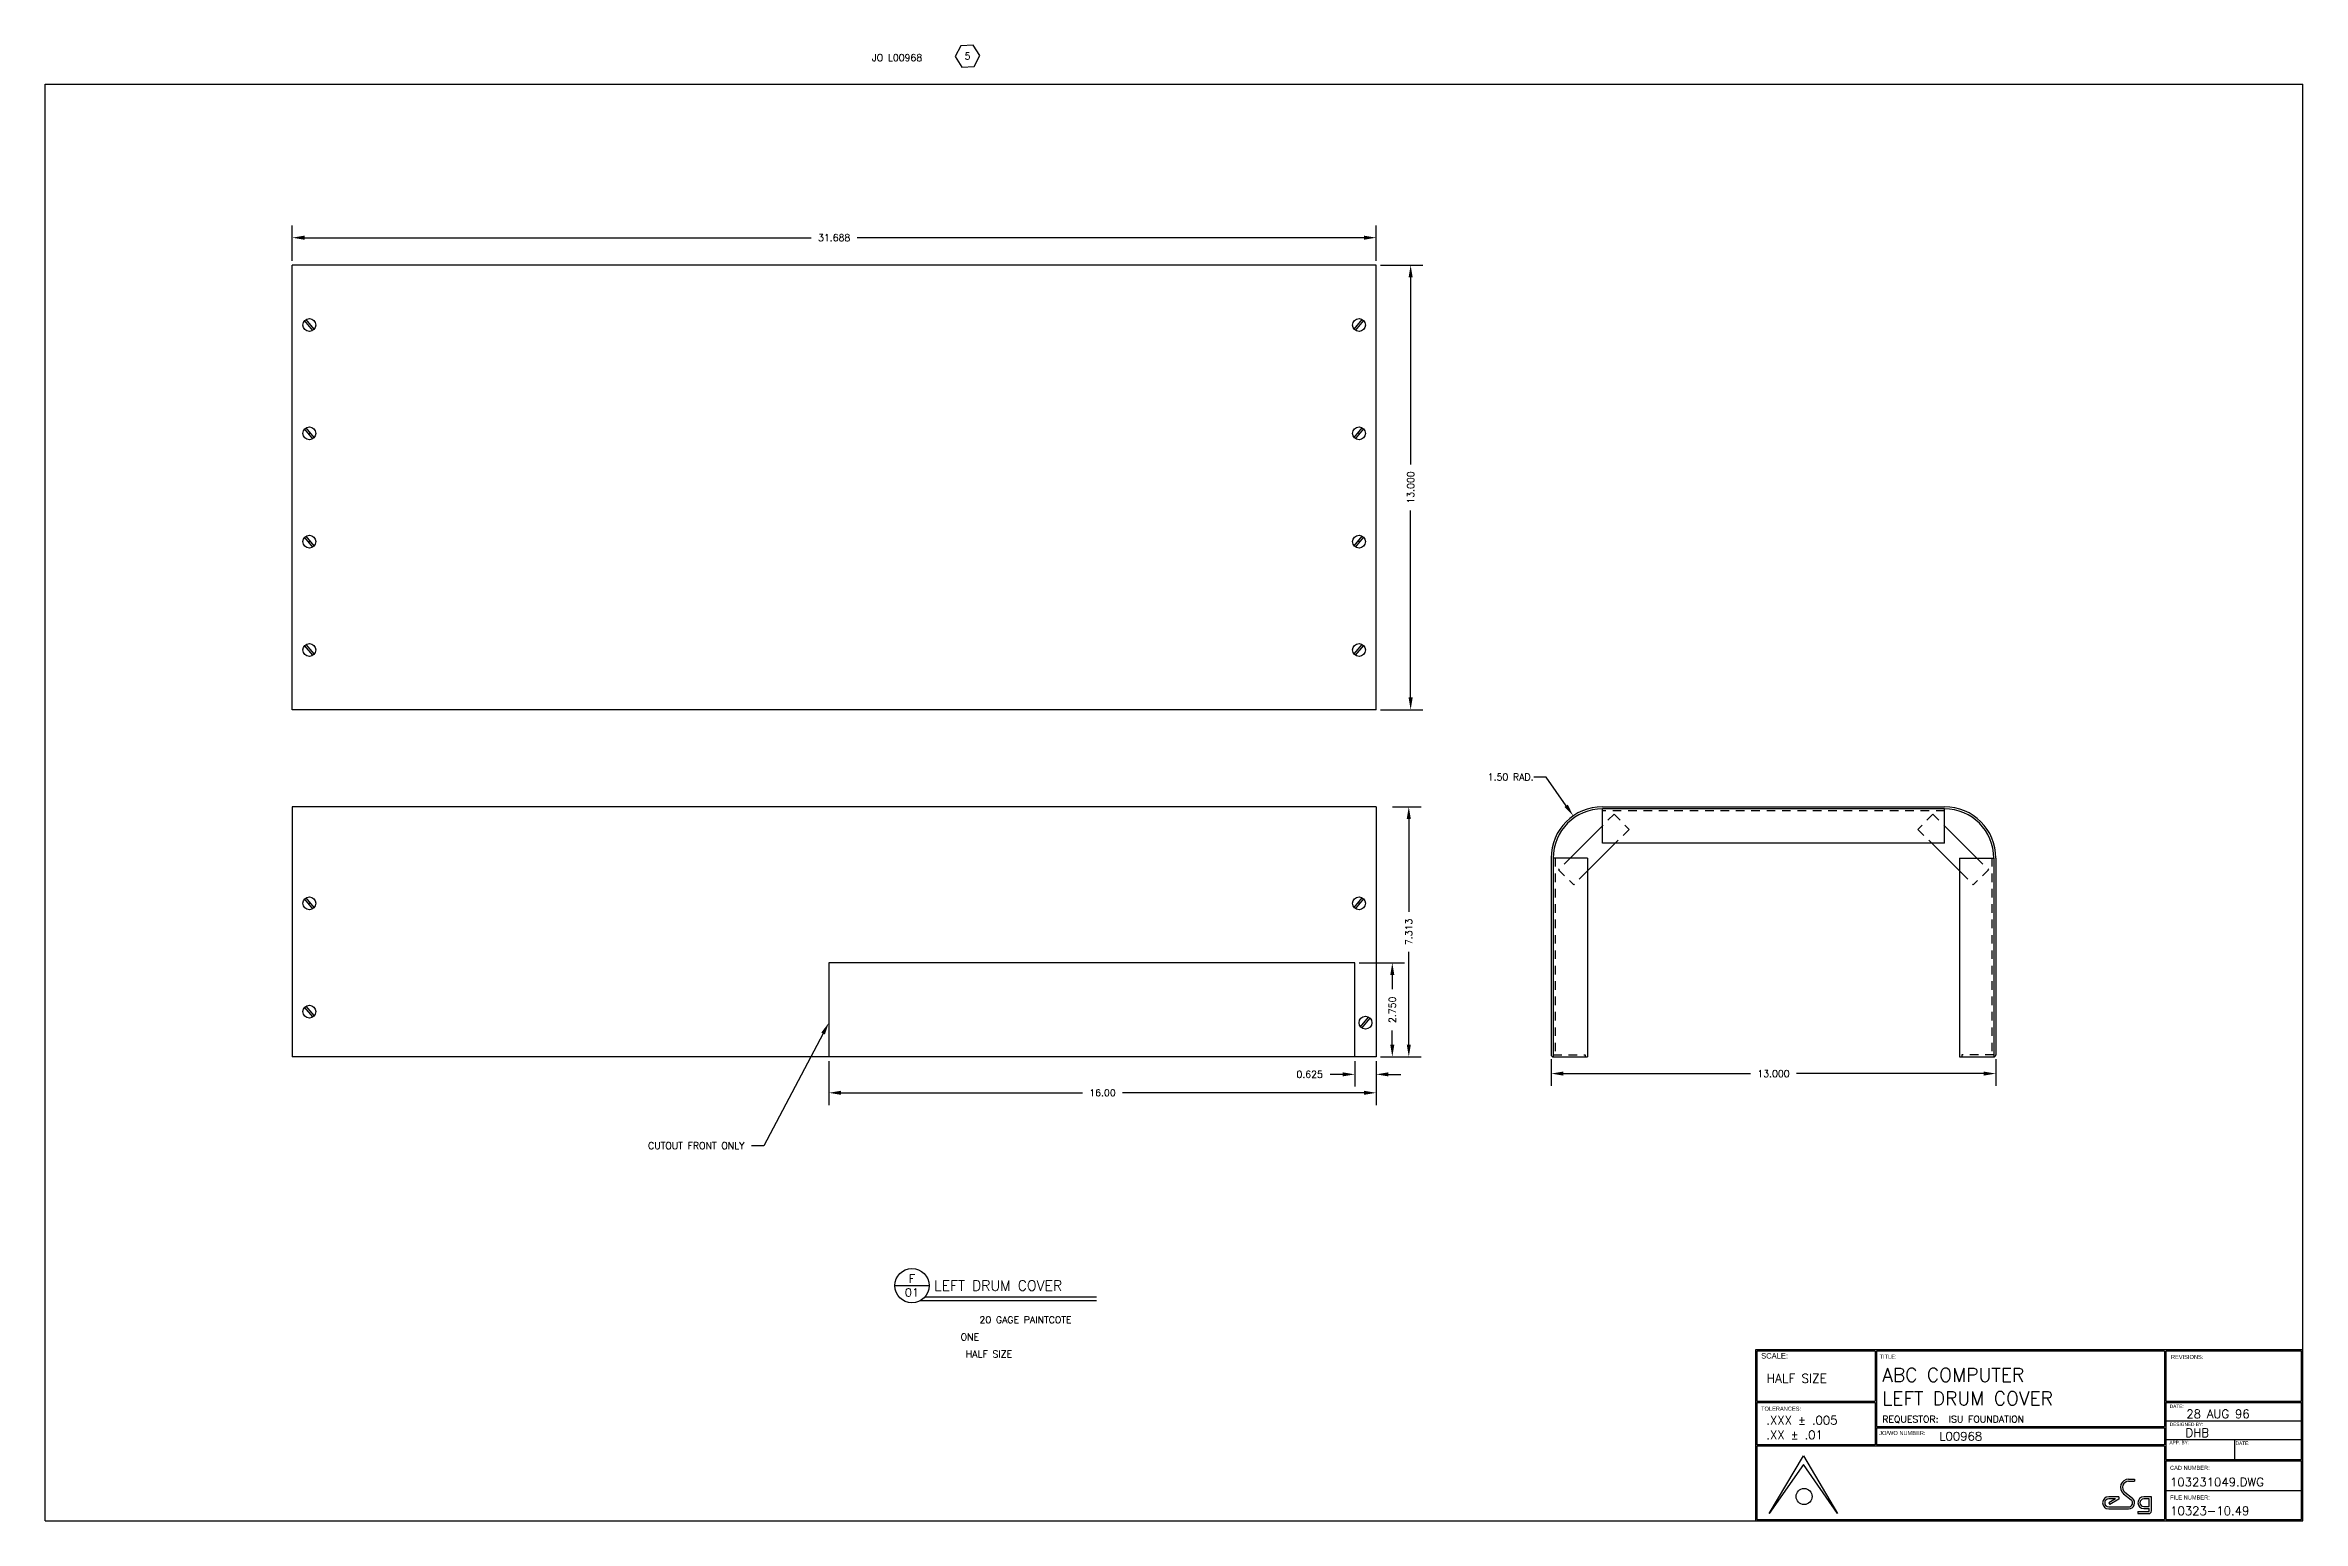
# Model space of a CAD drawing. Extents: x 0 to 122, y 0 to 77.
# Drawn here: x 0 to 33, y 0 to 21.57 of the extents above; entities that cross this region are included whole.
import ezdxf
from ezdxf.enums import TextEntityAlignment as Align

# ---------------------------------------------------------------- set-up
doc = ezdxf.new("R2010")
doc.units = 0
doc.header["$MEASUREMENT"] = 0
doc.linetypes.add('HIDDEN2', pattern=[0.1875, 0.125, -0.0625])
doc.layers.get('0').update_dxf_attribs({"linetype": 'CONTINUOUS'})
doc.layers.get('DEFPOINTS').update_dxf_attribs({"linetype": 'CONTINUOUS'})
for name, color, linetype in [('BORDER', 5, 'CONTINUOUS'), ('DIM', 1, 'CONTINUOUS'), ('HIDDEN2', 6, 'HIDDEN2'), ('OBJECT', 3, 'CONTINUOUS'), ('TEXT', 1, 'CONTINUOUS')]:
    doc.layers.add(name, color=color, linetype=linetype)
doc.styles.add('ROMANS', font='romans')
doc.styles.add('SIMPLEX', font='SIMPLEX')
doc.styles.add('TITLE', font='italic')
doc.dimstyles.get("Standard").update_dxf_attribs({"dimtxt": 0.1, "dimasz": 0.18, "dimexe": 0.18, "dimexo": 0.063, "dimgap": 0.1, "dimtad": 0, "dimtih": 1, "dimtoh": 1, "dimdec": 3, "dimzin": 0, "dimdsep": 46, "dimtxsty": 'SIMPLEX', "dimcen": 0.1, "dimclrd": 1, "dimclre": 1, "dimclrt": 1, "dimadec": 0, "dimazin": 0, "dimtfac": 0.8, "dimtdec": 3, "dimtofl": 0, "dimtmove": 2, "dimatfit": 3, "dimfxl": 1, "dimtolj": 1, "dimtzin": 0, "dimarcsym": 0})

msp = doc.modelspace()

# ---------------------------------------------------------------- texts
at = {"color": 1, "linetype": 'ByBlock', "style": 'SIMPLEX'}
msp.add_text('1.50 RAD.', height=0.1, dxfattribs=at).set_placement((21.4206, 10.8732), align=Align.MIDDLE)
at = {"layer": 'DIM', "color": 1, "style": 'SIMPLEX'}
msp.add_text('CUTOUT FRONT ONLY', height=0.1, dxfattribs=at).set_placement((10.2224, 5.4839), align=Align.MIDDLE_RIGHT)
at = {"layer": 'TEXT', "color": 1, "style": 'SIMPLEX'}
for s, p in [('5', (13.4394, 21.4118)), ('JO L00968 ', (12.0865, 21.3879))]:
    msp.add_text(s, height=0.1, dxfattribs=at).set_placement(p, align=Align.MIDDLE_LEFT)

# ---------------------------------------------------------------- blocks, each defined once
blk = doc.blocks.new('T-BLK')
for p, q in [((-7.8, 0.106), (-7.3, 0.949)), ((-7.3, 0.824), (-7.8, 0.106)), ((-7.3, 0.949), (-6.8, 0.106)), ((-6.8, 0.106), (-7.3, 0.824)), ((-2.689, 0.351), (-2.838, 0.351)), ((-2.689, 0.351), (-2.689, 0.316)), ((-2.621, 0.397), (-2.511, 0.308)), ((-2.603, 0.42), (-2.492, 0.332)), ((-2.547, 0.608), (-2.459, 0.608)), ((-2.547, 0.578), (-2.459, 0.578)), ((-2.459, 0.608), (-2.459, 0.578)), ((-2.214, 0.351), (-2.325, 0.351)), ((-2.214, 0.144), (-2.214, 0.351)), ((-2.739, 0.321), (-2.838, 0.321)), ((-2.739, 0.321), (-2.838, 0.263)), ((-2.838, 0.263), (-2.822, 0.237)), ((-2.838, 0.204), (-2.547, 0.204)), ((-2.838, 0.174), (-2.547, 0.174)), ((-2.689, 0.316), (-2.822, 0.237)), ((-2.411, 0.136), (-2.411, 0.106)), ((-2.411, 0.136), (-2.252, 0.136)), ((-2.411, 0.106), (-2.252, 0.106)), ((-2.244, 0.321), (-2.325, 0.321)), ((-2.325, 0.209), (-2.244, 0.209)), ((-2.325, 0.179), (-2.244, 0.179)), ((-2.244, 0.209), (-2.244, 0.321)), ((-2.244, 0.144), (-2.244, 0.179))]:
    blk.add_line(p, q)
blk.add_circle((-7.29, 0.356), 0.117)
for centre, radius, start, end in [((-2.838, 0.263), 0.0887, 90, 270), ((-2.547, 0.49), 0.119, 90, 231.3801), ((-2.547, 0.49), 0.0887, 90, 231.3801), ((-2.547, 0.263), 0.0887, 270, 51.3801), ((-2.325, 0.265), 0.086, 90, 270), ((-2.838, 0.263), 0.0587, 90, 270), ((-2.547, 0.263), 0.0587, 270, 51.3801), ((-2.325, 0.265), 0.056, 90, 270), ((-2.252, 0.144), 0.00793, 270, 0), ((-2.252, 0.144), 0.0379, 270, 0)]:
    blk.add_arc(centre, radius, start, end)
at = {"layer": 'BORDER'}
for p, q in [((-6.251, 2.48), (-6.251, 1.748)), ((-6.231, 2.48), (-6.231, 1.381)), ((-2.021, 2.48), (-2.021, 1.381)), ((-2.001, 2.48), (-2.001, 1.748)), ((-7.98, 1.748), (-6.251, 1.748)), ((-7.98, 1.728), (-6.251, 1.728)), ((-6.251, 1.728), (-6.251, 1.111)), ((-2.001, 1.748), (-0.02, 1.748)), ((-2.001, 1.728), (-0.02, 1.728)), ((-2.001, 1.728), (-2.001, 0.897)), ((-6.231, 1.381), (-2.021, 1.381)), ((-6.231, 1.361), (-2.021, 1.361)), ((-6.231, 1.361), (-6.231, 1.111)), ((-2.021, 1.361), (-2.021, 1.111)), ((-6.251, 1.111), (-7.98, 1.111)), ((-2.021, 1.091), (-7.98, 1.091)), ((-2.021, 1.111), (-6.231, 1.111)), ((-2.021, 1.091), (-2.021, 0.02)), ((-2.001, 0.897), (-0.02, 0.897)), ((-2.001, 0.877), (-0.02, 0.877)), ((-2.001, 0.877), (-2.001, 0.02))]:
    blk.add_line(p, q, dxfattribs=at)
for points in [[(0, 0), (0, 2.5), (-8, 2.5), (-8, 0), (0, 0)], [(-6.251, 2.48), (-7.98, 2.48), (-7.98, 1.748)], [(-2.021, 2.48), (-6.231, 2.48)], [(-0.02, 1.748), (-0.02, 2.48), (-2.001, 2.48)], [(-7.98, 1.728), (-7.98, 1.111)], [(-0.02, 0.897), (-0.02, 1.728)], [(-7.98, 1.091), (-7.98, 0.02), (-2.021, 0.02)], [(-0.02, 0.02), (-0.02, 0.877)], [(-2.001, 0.02), (-0.02, 0.02)]]:
    blk.add_lwpolyline(points, dxfattribs=at)
at = {"layer": 'TEXT', "color": 2}
for p, q in [((-0.02, 1.456), (-2.001, 1.456)), ((-2.001, 1.191), (-0.02, 1.191)), ((-1.001, 1.191), (-1.001, 0.897)), ((-2.001, 0.444), (-0.02, 0.444))]:
    blk.add_line(p, q, dxfattribs=at)
at = {"style": 'SIMPLEX'}
for s, height, p in [('.XXX %%P .005', 0.125, (-7.841, 1.408)), ('REQUESTOR:', 0.1, (-6.148, 1.436)), ('.XX %%P .01', 0.125, (-7.841, 1.194))]:
    blk.add_text(s, height=height, dxfattribs=at).set_placement(p)
for tag, p, height in [('DWG_:_ACT', (-7.836, 2.018), 0.13), ('FLINE_TITLE', (-6.147, 2.034), 0.2), ('SLINE_TITLE', (-6.147, 1.69), 0.2), ('REQUESTOR', (-5.176, 1.436), 0.1), ('DESN', (-1.715, 1.225), 0.125), ('DATE', (-1.704, 1.501), 0.125), ('J.O.N.', (-5.314, 1.174), 0.125), ('CAD_NUMBER', (-1.94, 0.505), 0.125), ('FILE_NUMBER', (-1.94, 0.084), 0.125)]:
    blk.add_attdef(tag, p, '', height=height, dxfattribs=at)
at = {"color": 7, "style": 'TITLE', "flags": 2}
for tag, p, height in [('TOP_LINE_LOGO', (-6.698, 0.767), 0.17), ('BOTTOM_LINE_LOGO', (-6.693, 0.147), 0.125)]:
    blk.add_attdef(tag, p, '', height=height, dxfattribs=at)
at = {"style": 'SIMPLEX', "flags": 2}
for tag, p, height in [('SECOND_LOGO_LINE', (-6.692, 0.384), 0.085), ('FIRST_LOGO_LINE', (-6.691, 0.542), 0.1)]:
    blk.add_attdef(tag, p, '', height=height, dxfattribs=at)
at = {"layer": 'TEXT'}
for s, height, p in [('SCALE:', 0.08, (-7.918, 2.372)), ('TITLE:', 0.06, (-6.186, 2.371)), ('REVISIONS:', 0.06, (-1.928, 2.366)), ('TOLERANCES:', 0.06, (-7.919, 1.609)), ('DATE:', 0.05, (-1.945, 1.648)), ('DESIGNED BY:', 0.05, (-1.945, 1.386)), ('JO/WO NUMBER:', 0.06, (-6.192, 1.254)), ('APP. BY:', 0.05, (-1.95, 1.12)), ('DATE:', 0.05, (-0.982, 1.11)), ('CAD NUMBER:', 0.06, (-1.941, 0.745)), ('FILE NUMBER:', 0.06, (-1.94, 0.312))]:
    blk.add_text(s, height=height, dxfattribs=at).set_placement(p)
blk = doc.blocks.new('*D5')
at = {"color": 1, "linetype": 'ByBlock', "transparency": 16777216}
for p, q in [((19.518, 18.356), (20.139, 18.356)), ((19.959, 18.176), (19.959, 15.444)), ((19.959, 12.036), (19.959, 14.768)), ((19.518, 11.856), (20.139, 11.856))]:
    blk.add_line(p, q, dxfattribs=at)
for points in [[(19.929, 18.176), (19.989, 18.176), (19.959, 18.356)], [(19.929, 12.036), (19.989, 12.036), (19.959, 11.856)]]:
    blk.add_solid(points, dxfattribs=at)
at = {"layer": 'DEFPOINTS', "color": 0, "linetype": 'ByBlock', "transparency": 16777216}
for p in [(19.455, 18.356), (19.455, 11.856), (19.959, 11.856)]:
    blk.add_point(p, dxfattribs=at)
at = {"color": 1, "linetype": 'ByBlock', "transparency": 16777216, "style": 'SIMPLEX'}
blk.add_text('13.000', height=0.1, rotation=90, dxfattribs=at).set_placement((19.959, 15.106), align=Align.MIDDLE_CENTER)
blk = doc.blocks.new('*D6')
at = {"color": 1, "linetype": 'ByBlock', "transparency": 16777216}
for p, q in [((3.612, 18.419), (3.612, 18.937)), ((19.455, 18.419), (19.455, 18.937)), ((3.792, 18.757), (11.195, 18.757)), ((19.275, 18.757), (11.871, 18.757))]:
    blk.add_line(p, q, dxfattribs=at)
for points in [[(3.792, 18.787), (3.792, 18.727), (3.612, 18.757)], [(19.275, 18.787), (19.275, 18.727), (19.455, 18.757)]]:
    blk.add_solid(points, dxfattribs=at)
at = {"layer": 'DEFPOINTS', "color": 0, "linetype": 'ByBlock', "transparency": 16777216}
for p in [(19.455, 18.757), (3.612, 18.356), (19.455, 18.356)]:
    blk.add_point(p, dxfattribs=at)
at = {"color": 1, "linetype": 'ByBlock', "transparency": 16777216, "style": 'SIMPLEX'}
blk.add_text('31.688', height=0.1, dxfattribs=at).set_placement((11.533, 18.757), align=Align.MIDDLE_CENTER)
blk = doc.blocks.new('*D7')
at = {"color": 1, "linetype": 'ByBlock', "transparency": 16777216}
for p, q in [((20.175, 6.749), (20.175, 6.358)), ((26.676, 6.749), (26.676, 6.358)), ((20.355, 6.538), (23.088, 6.538)), ((26.496, 6.538), (23.764, 6.538))]:
    blk.add_line(p, q, dxfattribs=at)
for points in [[(20.355, 6.568), (20.355, 6.508), (20.175, 6.538)], [(26.496, 6.568), (26.496, 6.508), (26.676, 6.538)]]:
    blk.add_solid(points, dxfattribs=at)
at = {"layer": 'DEFPOINTS', "color": 0, "linetype": 'ByBlock', "transparency": 16777216}
for p in [(20.175, 6.812), (26.676, 6.812), (26.676, 6.538)]:
    blk.add_point(p, dxfattribs=at)
at = {"color": 1, "linetype": 'ByBlock', "transparency": 16777216, "style": 'SIMPLEX'}
blk.add_text('13.000', height=0.1, dxfattribs=at).set_placement((23.426, 6.538), align=Align.MIDDLE_CENTER)
blk = doc.blocks.new('*D8')
at = {"color": 1, "linetype": 'ByBlock', "transparency": 16777216}
for p, q in [((19.518, 10.439), (19.935, 10.439)), ((19.755, 10.259), (19.755, 8.901)), ((19.755, 6.962), (19.755, 8.32)), ((19.518, 6.782), (19.935, 6.782))]:
    blk.add_line(p, q, dxfattribs=at)
for points in [[(19.725, 10.259), (19.785, 10.259), (19.755, 10.439)], [(19.725, 6.962), (19.785, 6.962), (19.755, 6.782)]]:
    blk.add_solid(points, dxfattribs=at)
at = {"layer": 'DEFPOINTS', "color": 0, "linetype": 'ByBlock', "transparency": 16777216}
for p in [(19.455, 10.439), (19.755, 10.439), (19.455, 6.782)]:
    blk.add_point(p, dxfattribs=at)
at = {"color": 1, "linetype": 'ByBlock', "transparency": 16777216, "style": 'SIMPLEX'}
blk.add_text('7.313', height=0.1, rotation=90, dxfattribs=at).set_placement((19.755, 8.61), align=Align.MIDDLE_CENTER)
blk = doc.blocks.new('*D9')
at = {"color": 1, "linetype": 'ByBlock', "transparency": 16777216}
for p, q in [((19.143, 6.719), (19.143, 6.347)), ((19.455, 6.719), (19.455, 6.347)), ((18.963, 6.527), (18.783, 6.527)), ((19.635, 6.527), (19.815, 6.527))]:
    blk.add_line(p, q, dxfattribs=at)
for points in [[(18.963, 6.557), (18.963, 6.497), (19.143, 6.527)], [(19.635, 6.557), (19.635, 6.497), (19.455, 6.527)]]:
    blk.add_solid(points, dxfattribs=at)
at = {"layer": 'DEFPOINTS', "color": 0, "linetype": 'ByBlock', "transparency": 16777216}
for p in [(19.143, 6.782), (19.455, 6.782), (19.143, 6.527)]:
    blk.add_point(p, dxfattribs=at)
at = {"color": 1, "linetype": 'ByBlock', "transparency": 16777216, "style": 'SIMPLEX'}
blk.add_text('0.625', height=0.1, dxfattribs=at).set_placement((18.483, 6.527), align=Align.MIDDLE_CENTER)
blk = doc.blocks.new('*D10')
at = {"color": 1, "linetype": 'ByBlock', "transparency": 16777216}
for p, q in [((11.455, 6.719), (11.455, 6.077)), ((19.455, 6.719), (19.455, 6.077)), ((11.635, 6.257), (15.165, 6.257)), ((19.275, 6.257), (15.746, 6.257))]:
    blk.add_line(p, q, dxfattribs=at)
for points in [[(11.635, 6.287), (11.635, 6.227), (11.455, 6.257)], [(19.275, 6.287), (19.275, 6.227), (19.455, 6.257)]]:
    blk.add_solid(points, dxfattribs=at)
at = {"layer": 'DEFPOINTS', "color": 0, "linetype": 'ByBlock', "transparency": 16777216}
for p in [(11.455, 6.782), (19.455, 6.782), (11.455, 6.257)]:
    blk.add_point(p, dxfattribs=at)
at = {"color": 1, "linetype": 'ByBlock', "transparency": 16777216, "style": 'SIMPLEX'}
blk.add_text('16.00', height=0.1, dxfattribs=at).set_placement((15.455, 6.257), align=Align.MIDDLE_CENTER)
blk = doc.blocks.new('*D11')
at = {"color": 1, "linetype": 'ByBlock', "transparency": 16777216}
for p, q in [((19.206, 8.157), (19.871, 8.157)), ((19.691, 7.977), (19.691, 7.77)), ((19.691, 6.962), (19.691, 7.17)), ((19.518, 6.782), (19.871, 6.782))]:
    blk.add_line(p, q, dxfattribs=at)
for points in [[(19.661, 7.977), (19.721, 7.977), (19.691, 8.157)], [(19.661, 6.962), (19.721, 6.962), (19.691, 6.782)]]:
    blk.add_solid(points, dxfattribs=at)
at = {"layer": 'DEFPOINTS', "color": 0, "linetype": 'ByBlock', "transparency": 16777216}
for p in [(19.143, 8.157), (19.455, 6.782), (19.691, 6.782)]:
    blk.add_point(p, dxfattribs=at)
at = {"color": 1, "linetype": 'ByBlock', "transparency": 16777216, "style": 'SIMPLEX'}
blk.add_text('2.750', height=0.1, rotation=90, dxfattribs=at).set_placement((19.691, 7.47), align=Align.MIDDLE_CENTER)
blk = doc.blocks.new('P-TITLE')
at = {"layer": 'OBJECT'}
for p, q in [((-1.562, -0.638), (-1.062, -0.638)), ((1.387, -0.862), (-1.188, -0.862)), ((-1.113, -0.8), (1.387, -0.8))]:
    blk.add_line(p, q, dxfattribs=at)
blk.add_circle((-1.312, -0.638), 0.25, dxfattribs=at)
at = {"layer": 'OBJECT', "style": 'ROMANS'}
for tag, p in [('NO.', (-1.312, -0.538)), ('PAGE', (-1.312, -0.738))]:
    blk.add_attdef(tag, text='', height=0.12, dxfattribs=at).set_placement(p, align=Align.MIDDLE)
for tag, p, height in [('DESCRIPTION', (-0.988, -0.712), 0.15), ('#_REQUIRED', (-0.6, -1.438), 0.1), ('MATERIAL', (-0.325, -1.188), 0.1), ('SCALE', (-0.525, -1.688), 0.1)]:
    blk.add_attdef(tag, p, '', height=height, dxfattribs=at)
at = {"layer": 'OBJECT', "style": 'ROMANS', "flags": 2}
for tag, p in [('MATERIAL:', (-1.163, -1.188)), ('SCALE:', (-1.163, -1.688)), ('REQD:', (-1.163, -1.438))]:
    blk.add_attdef(tag, p, '', height=0.1, dxfattribs=at)

# ---------------------------------------------------------------- dimensions: what is measured, and where the dimension line sits
at = {"layer": 'DIM'}
for base, p1, p2, picture, middle in [((19.4553, 18.757), (3.6115, 18.356), (19.4553, 18.356), '*D6', (11.5334, 18.757)), ((19.1427718202, 6.5268440463), (19.4552718202, 6.78225017), (19.1427718202, 6.78225017), '*D9', (18.4827718202, 6.5268440463))]:
    dim = msp.add_linear_dim(base=base, p1=p1, p2=p2, dimstyle='Standard', dxfattribs=at)
    dim.commit()
    dim.dimension.update_dxf_attribs({"geometry": picture, "text_midpoint": middle})
for base, p1, p2, picture, middle in [((19.9587, 11.856), (19.4553, 18.356), (19.4553, 11.856), '*D5', (19.9587, 15.106)), ((19.6911, 6.7823), (19.1428, 8.1573), (19.4553, 6.7823), '*D11', (19.6911, 7.4698))]:
    dim = msp.add_linear_dim(base=base, p1=p1, p2=p2, angle=90, dimstyle='Standard', dxfattribs=at)
    dim.commit()
    dim.dimension.update_dxf_attribs({"geometry": picture, "text_midpoint": middle})
dim = msp.add_linear_dim(base=(19.932, 10.4385), p1=(19.6322, 6.7823), p2=(19.6322, 10.4385), angle=90, dimstyle='Standard', dxfattribs=at)
dim.commit()
dim.dimension.update_dxf_attribs({"geometry": '*D8', "text_midpoint": (19.932, 8.6104), "insert": (0.1769, 0)})
dim = msp.add_linear_dim(base=(11.4553, 6.2565), p1=(19.4553, 6.7823), p2=(11.4553, 6.7823), text='16.00', dimstyle='Standard', dxfattribs=at)
dim.commit()
dim.dimension.update_dxf_attribs({"geometry": '*D10', "text_midpoint": (15.4553, 6.2565)})
dim = msp.add_linear_dim(base=(28.5132, 6.5375), p1=(22.0122, 6.8123), p2=(28.5132, 6.8123), text='13.000', dimstyle='Standard', dxfattribs=at)
dim.commit()
dim.dimension.update_dxf_attribs({"geometry": '*D7', "text_midpoint": (25.2627, 6.5375), "insert": (1.8368, 0)})

# ---------------------------------------------------------------- linework, layer by layer
at = {"color": 1, "linetype": 'ByBlock'}
for p, q in [((21.941, 10.8732), (21.761, 10.8732)), ((22.2324, 10.4529), (21.941, 10.8732)), ((19.5183, 6.7823), (19.913, 6.7823))]:
    msp.add_line(p, q, dxfattribs=at)
msp.add_solid([(22.2077, 10.4358), (22.257, 10.47), (22.3349, 10.3049)], dxfattribs=at)
at = {"layer": 'BORDER'}
for p, q in [((0, 0), (0, 21)), ((0, 21), (33, 21)), ((33, 0), (33, 21)), ((0, 0), (33, 0))]:
    msp.add_line(p, q, dxfattribs=at)
at = {"layer": 'DEFPOINTS', "color": 0, "linetype": 'ByBlock'}
for p in [(22.3349, 10.3049), (22.7622, 9.6885), (19.1428, 7.7823), (19.733, 7.7823)]:
    msp.add_point(p, dxfattribs=at)
at = {"layer": 'DIM', "color": 1}
for p, q in [((11.371, 7.1232), (10.5024, 5.4839)), ((10.5024, 5.4839), (10.3224, 5.4839))]:
    msp.add_line(p, q, dxfattribs=at)
msp.add_solid([(11.3445, 7.1372), (11.3975, 7.1092), (11.4553, 7.2823)], dxfattribs=at)
at = {"layer": 'HIDDEN2'}
for p, q in [((27.7632, 10.3785), (22.7622, 10.3785)), ((22.932, 10.3293), (22.7622, 10.1595)), ((22.932, 10.3293), (23.153, 10.1083)), ((27.5933, 10.3293), (27.3723, 10.1083)), ((27.5933, 10.3293), (27.7632, 10.1595)), ((23.153, 10.1083), (22.9831, 9.9385)), ((27.3723, 10.1083), (27.5422, 9.9385)), ((22.0722, 9.6885), (22.0722, 6.8123)), ((22.2912, 9.6885), (22.1213, 9.5187)), ((28.2341, 9.6885), (28.404, 9.5187)), ((28.4532, 9.6885), (28.4532, 6.8123)), ((22.1213, 9.5187), (22.3423, 9.2977)), ((22.5122, 9.4675), (22.3423, 9.2977)), ((28.0132, 9.4675), (28.183, 9.2977)), ((28.404, 9.5187), (28.183, 9.2977)), ((22.0422, 6.8123), (22.5122, 6.8123)), ((22.5122, 6.8123), (22.5122, 6.7823)), ((28.0132, 6.8123), (28.0132, 6.7823)), ((28.4832, 6.8123), (28.0132, 6.8123))]:
    msp.add_line(p, q, dxfattribs=at)
at = {"layer": 'OBJECT'}
for p, q in [((19.4553, 18.356), (3.6115, 18.356)), ((3.6115, 11.855), (3.6115, 18.356)), ((19.4553, 11.855), (19.4553, 18.356)), ((3.9132, 17.4023), (3.793, 17.5445)), ((3.9345, 17.4217), (3.8157, 17.5623)), ((19.1323, 17.4217), (19.2511, 17.5623)), ((19.1536, 17.4023), (19.2738, 17.5445)), ((3.9132, 15.819), (3.793, 15.9612)), ((3.9345, 15.8383), (3.8157, 15.979)), ((19.1323, 15.8383), (19.2511, 15.979)), ((19.1536, 15.819), (19.2738, 15.9612)), ((3.9132, 14.2356), (3.793, 14.3779)), ((3.9345, 14.255), (3.8157, 14.3956)), ((19.1323, 14.255), (19.2511, 14.3956)), ((19.1536, 14.2356), (19.2738, 14.3779)), ((3.9132, 12.6523), (3.793, 12.7945)), ((3.9345, 12.6717), (3.8157, 12.8123)), ((19.1323, 12.6717), (19.2511, 12.8123)), ((19.1536, 12.6523), (19.2738, 12.7945)), ((19.4553, 11.856), (3.6115, 11.856)), ((19.4553, 10.4385), (3.6115, 10.4385)), ((3.6115, 10.4385), (3.6115, 6.7823)), ((19.4553, 10.4385), (19.4553, 6.7823)), ((22.7622, 10.4385), (27.7632, 10.4385)), ((22.7622, 9.9085), (22.7622, 10.4085)), ((27.7632, 10.4085), (22.7622, 10.4085)), ((27.7632, 9.9085), (27.7632, 10.4085)), ((22.7622, 10.1595), (22.2912, 9.6885)), ((22.9831, 9.9385), (22.5122, 9.4675)), ((27.7632, 9.9085), (22.7622, 9.9085)), ((27.5422, 9.9385), (28.0132, 9.4675)), ((27.7632, 10.1595), (28.2341, 9.6885)), ((22.0122, 9.6885), (22.0122, 6.8123)), ((22.5422, 9.6885), (22.0422, 9.6885)), ((22.0422, 9.6885), (22.0422, 6.7823)), ((22.5422, 9.6885), (22.5422, 6.7823)), ((27.9832, 9.6885), (28.4832, 9.6885)), ((27.9832, 9.6885), (27.9832, 6.7823)), ((28.4832, 9.6885), (28.4832, 6.7823)), ((28.5132, 9.6885), (28.5132, 6.8123)), ((3.9132, 8.9488), (3.793, 9.091)), ((3.9345, 8.9682), (3.8157, 9.1088)), ((19.1323, 8.9682), (19.2511, 9.1088)), ((19.1536, 8.9488), (19.2738, 9.091)), ((11.4553, 8.1573), (11.4553, 6.7823)), ((19.1428, 8.1573), (11.4553, 8.1573)), ((19.1428, 6.7823), (19.1428, 8.1573)), ((3.9132, 7.3655), (3.793, 7.5077)), ((3.9345, 7.3848), (3.8157, 7.5255)), ((19.2261, 7.2234), (19.3449, 7.364)), ((19.2474, 7.204), (19.3675, 7.3462)), ((19.4553, 6.7823), (3.6115, 6.7823)), ((22.0422, 6.7823), (22.5422, 6.7823)), ((27.9832, 6.7823), (28.4832, 6.7823))]:
    msp.add_line(p, q, dxfattribs=at)
for centre in [(3.8615, 17.4805), (19.2053, 17.4805), (3.8615, 15.8972), (19.2053, 15.8972), (3.8615, 14.3139), (19.2053, 14.3139), (3.8615, 12.7305), (19.2053, 12.7305), (3.8615, 9.027), (19.2053, 9.027), (3.8615, 7.4437), (19.299, 7.2823)]:
    msp.add_circle(centre, 0.0938, dxfattribs=at)
for centre, radius, start, end in [((22.7622, 9.6885), 0.75, 90, 180), ((22.7622, 9.6885), 0.72, 90, 180), ((27.7632, 9.6885), 0.75, 0, 90), ((27.7632, 9.6885), 0.72, 0, 90), ((22.0422, 6.8123), 0.03, 180, 270), ((28.4832, 6.8123), 0.03, 270, 0)]:
    msp.add_arc(centre, radius, start, end, dxfattribs=at)
for p in [(3.8615, 15.8972), (19.2053, 15.8972), (3.8615, 14.3139), (19.2053, 14.3139), (3.8615, 9.027), (19.2053, 9.027)]:
    msp.add_point(p, dxfattribs=at)
at = {"layer": 'TEXT'}
msp.add_lwpolyline([(13.566, 21.5716), (13.3859, 21.5639), (13.3026, 21.4041), (13.3993, 21.252), (13.5793, 21.2598), (13.6627, 21.4196)], close=True, dxfattribs=at)

# ---------------------------------------------------------------- block references
at = {"layer": 'DIM'}
ref = msp.add_blockref('P-TITLE', (13.9819, 4.0763), dxfattribs=at)
ref.add_attrib('SCALE', 'HALF SIZE', (13.4569, 2.3888), dxfattribs={"layer": 'OBJECT', "height": 0.1, "style": 'ROMANS'})
ref.add_attrib('#_REQUIRED', 'ONE', (13.3819, 2.6383), dxfattribs={"layer": 'OBJECT', "height": 0.1, "style": 'ROMANS'})
ref.add_attrib('MATERIAL', '20 GAGE PAINTCOTE', (13.6569, 2.8888), dxfattribs={"layer": 'OBJECT', "height": 0.1, "style": 'ROMANS'})
ref.add_attrib('NO.', 'F', dxfattribs={"layer": 'OBJECT', "height": 0.12, "style": 'ROMANS'}).set_placement((12.6694, 3.5388), align=Align.MIDDLE)
ref.add_attrib('DESCRIPTION', 'LEFT DRUM COVER', (12.9944, 3.3638), dxfattribs={"layer": 'OBJECT', "height": 0.15, "style": 'ROMANS'})
ref.add_attrib('PAGE', '01', dxfattribs={"layer": 'OBJECT', "height": 0.12, "style": 'ROMANS'}).set_placement((12.6694, 3.3388), align=Align.MIDDLE)
at = {"layer": 'TEXT'}
ref = msp.add_blockref('T-BLK', (33, 0), dxfattribs=at)
ref.add_attrib('FLINE_TITLE', 'ABC COMPUTER', (26.853, 2.0341), dxfattribs={"layer": '0', "height": 0.2, "style": 'SIMPLEX'})
ref.add_attrib('SLINE_TITLE', 'LEFT DRUM COVER', (26.853, 1.6905), dxfattribs={"layer": '0', "height": 0.2, "style": 'SIMPLEX'})
ref.add_attrib('DWG_:_ACT', 'HALF SIZE', (25.1645, 2.0175), dxfattribs={"layer": '0', "height": 0.13, "style": 'SIMPLEX'})
ref.add_attrib('CAD_NUMBER', '103231049.DWG', (31.0597, 0.505), dxfattribs={"layer": '0', "height": 0.125, "style": 'SIMPLEX'})
ref.add_attrib('FILE_NUMBER', '10323-10.49', (31.0604, 0.0836), dxfattribs={"layer": '0', "height": 0.125, "style": 'SIMPLEX'})
ref.add_attrib('REQUESTOR', 'ISU FOUNDATION', (27.8241, 1.4363), dxfattribs={"layer": '0', "height": 0.1, "style": 'SIMPLEX'})
ref.add_attrib('J.O.N.', 'L00968', (27.6861, 1.1736), dxfattribs={"layer": '0', "height": 0.125, "style": 'SIMPLEX'})
ref.add_attrib('DATE', '28 AUG 96', (31.2959, 1.5011), dxfattribs={"layer": '0', "height": 0.125, "style": 'SIMPLEX'})
ref.add_attrib('DESN', 'DHB', (31.2849, 1.2252), dxfattribs={"layer": '0', "height": 0.125, "style": 'SIMPLEX'})

msp.set_redraw_order([(e.dxf.handle, doc.entitydb.next_handle()) for e in msp.query("TEXT MTEXT ATTDEF DIMENSION ARC_DIMENSION")])  # texts and dimensions are drawn at this point

doc.saveas('drawing.dxf')
